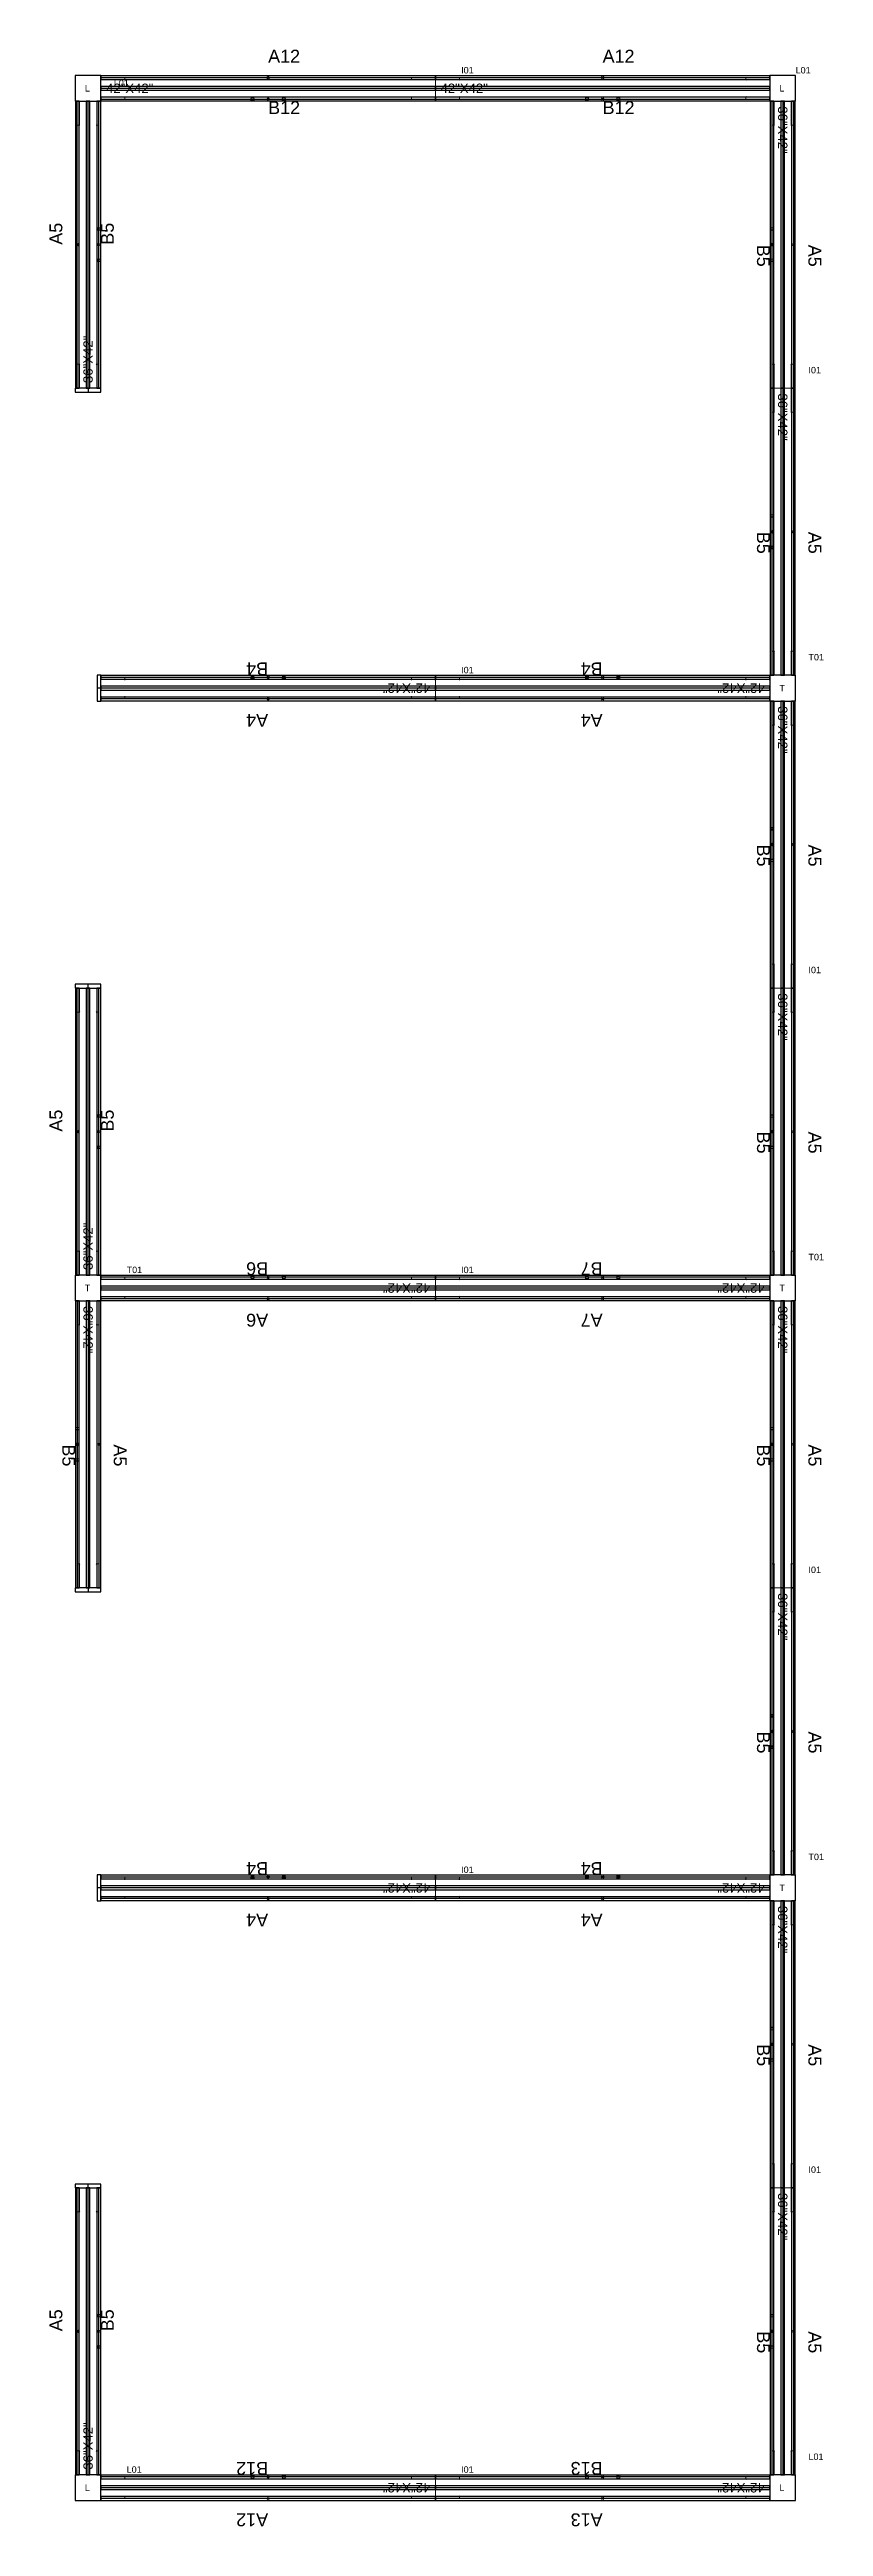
# Model space of a CAD drawing. Header units: millimetres. Extents: x 1390 to 1467.6, y 1790 to 1851.2.
# Drawn here: x 1390.22 to 1392.69, y 1827.08 to 1834.98 of the extents above; entities that cross this region are included whole.
import ezdxf

# ---------------------------------------------------------------- set-up
doc = ezdxf.new("R2010")
doc.units = ezdxf.units.MM
for name, color, linetype in [('DD2D', 7, 'Continuous'), ('DD2D_Geometry', 7, 'Continuous'), ('DDReportes', 7, 'Continuous'), ('Id Unión', 7, 'Continuous')]:
    doc.layers.add(name, color=color, linetype=linetype)
doc.styles.get("Standard").update_dxf_attribs({"font": 'arial.ttf'})

msp = doc.modelspace()

# ---------------------------------------------------------------- texts
at = {"layer": 'DD2D_Geometry'}
for s, p in [('L', (1390.3366, 1834.8446)), ('L', (1392.5526, 1834.8446)), ('T', (1392.5526, 1832.9326)), ('T', (1390.3366, 1831.0206)), ('T', (1392.5526, 1831.0206)), ('T', (1392.5526, 1829.1086)), ('L', (1390.3366, 1827.1966)), ('L', (1392.5526, 1827.1966))]:
    msp.add_text(s, height=0.0205, dxfattribs=at).set_placement(p)
at = {"layer": 'DDReportes'}
for s, p in [('A12', (1390.9214, 1834.9368)), ('A12', (1391.9884, 1834.9368)), ('B12', (1390.9214, 1834.7728)), ('B12', (1391.9884, 1834.7728))]:
    msp.add_text(s, height=0.041, dxfattribs=at).set_placement(p)
for s, rotation, p in [('A5', 90, (1390.2649, 1834.3563)), ('B5', 90, (1390.4289, 1834.3563)), ('B5', 270, (1392.4809, 1834.3563)), ('A5', 270, (1392.6449, 1834.3563)), ('B5', 270, (1392.4809, 1833.4413)), ('A5', 270, (1392.6449, 1833.4413)), ('B4', 180, (1390.9214, 1833.0248)), ('B4', 180, (1391.9884, 1833.0248)), ('A4', 180, (1390.9214, 1832.8608)), ('A4', 180, (1391.9884, 1832.8608)), ('B5', 270, (1392.4809, 1832.4443)), ('A5', 270, (1392.6449, 1832.4443)), ('A5', 90, (1390.2649, 1831.5293)), ('B5', 90, (1390.4289, 1831.5293)), ('B5', 270, (1392.4809, 1831.5293)), ('A5', 270, (1392.6449, 1831.5293)), ('B6', 180, (1390.9214, 1831.1128)), ('B7', 180, (1391.9884, 1831.1128)), ('A6', 180, (1390.9214, 1830.9488)), ('A7', 180, (1391.9884, 1830.9488)), ('B5', 270, (1390.2649, 1830.5323)), ('A5', 270, (1390.4289, 1830.5323)), ('B5', 270, (1392.4809, 1830.5323)), ('A5', 270, (1392.6449, 1830.5323)), ('B5', 270, (1392.4809, 1829.6173)), ('A5', 270, (1392.6449, 1829.6173)), ('B4', 180, (1390.9214, 1829.2008)), ('B4', 180, (1391.9884, 1829.2008)), ('A4', 180, (1390.9214, 1829.0368)), ('A4', 180, (1391.9884, 1829.0368)), ('B5', 270, (1392.4809, 1828.6203)), ('A5', 270, (1392.6449, 1828.6203)), ('A5', 90, (1390.2649, 1827.7053)), ('B5', 90, (1390.4289, 1827.7053)), ('B5', 270, (1392.4809, 1827.7053)), ('A5', 270, (1392.6449, 1827.7053)), ('B12', 180, (1390.9214, 1827.2888)), ('B13', 180, (1391.9884, 1827.2888)), ('A12', 180, (1390.9214, 1827.1248)), ('A13', 180, (1391.9884, 1827.1248))]:
    msp.add_text(s, height=0.041, rotation=rotation, dxfattribs=at).set_placement(p)
at = {"layer": 'Id Unión'}
for s, p in [('L01', (1390.4292, 1834.8614)), ('I01', (1391.5372, 1834.9023)), ('L01', (1392.6042, 1834.9023)), ('I01', (1392.6452, 1833.9463)), ('T01', (1392.6452, 1833.0313)), ('I01', (1391.5371, 1832.9903)), ('I01', (1392.6452, 1832.0343)), ('T01', (1392.6452, 1831.1193)), ('T01', (1390.4701, 1831.0783)), ('I01', (1391.5371, 1831.0783)), ('I01', (1392.6452, 1830.1223)), ('I01', (1391.5371, 1829.1663)), ('T01', (1392.6452, 1829.2073)), ('I01', (1392.6452, 1828.2103)), ('L01', (1390.4701, 1827.2543)), ('I01', (1391.5371, 1827.2543)), ('L01', (1392.6452, 1827.2953))]:
    msp.add_text(s, height=0.0205, dxfattribs=at).set_placement(p)

# ---------------------------------------------------------------- blocks, each defined once
blk = doc.blocks.new('DD101036422D')
at = {"color": 1, "linetype": 'Continuous', "lineweight": 0}
for p, q in [((0, -0.0255), (0, 0.0255)), ((0.0017, 0.0275), (0.0218, 0.0275)), ((0.002, 0.0275), (0.0215, 0.0275)), ((0.0747, 0.0275), (0.0215, 0.0275)), ((0.0747, 0.0275), (0.075, 0.0275)), ((0.0765, 0.026), (0.0765, 0.0343)), ((0.8385, 0.0343), (0.0765, 0.0343)), ((0.8385, 0.0343), (0.8385, 0.026)), ((0.8403, 0.0275), (0.84, 0.0275)), ((0.8403, 0.0275), (0.8935, 0.0275)), ((0.9133, 0.0275), (0.8932, 0.0275)), ((0.913, 0.0275), (0.8935, 0.0275)), ((0.915, -0.0255), (0.915, 0.0255)), ((0.025, -0.0275), (0.002, -0.0275)), ((0.025, -0.0275), (0.0747, -0.0275)), ((0.0747, -0.0275), (0.075, -0.0275)), ((0.0765, -0.0343), (0.0765, -0.026)), ((0.8385, -0.0343), (0.0765, -0.0343)), ((0.8385, -0.026), (0.8385, -0.0343)), ((0.8403, -0.0275), (0.84, -0.0275)), ((0.89, -0.0275), (0.8403, -0.0275)), ((0.89, -0.0275), (0.913, -0.0275))]:
    blk.add_line(p, q, dxfattribs=at)
at = {"color": 1}
for p, q in [((0.454, 0.0379), (0.461, 0.0308)), ((0.454, 0.0308), (0.461, 0.0379)), ((0.454, -0.0379), (0.461, -0.0308)), ((0.454, -0.0308), (0.461, -0.0379))]:
    blk.add_line(p, q, dxfattribs=at)
for centre in [(0.4075, -0.0343), (0.5075, -0.0343)]:
    blk.add_circle(centre, 0.005, dxfattribs=at)
at = {"color": 1, "linetype": 'Continuous', "lineweight": 0}
for centre, radius, start, end in [((0.002, 0.0255), 0.00203, 90, 180), ((0.075, 0.026), 0.00151, 10.02098, 90), ((0.075, 0.026), 0.00151, 0, 10.02098), ((0.84, 0.026), 0.00151, 90, 169.97902), ((0.84, 0.026), 0.00151, 169.97902, 180), ((0.84, 0.026), 0.00151, 169.97902, 180), ((0.913, 0.0255), 0.00203, 0, 90), ((0.002, -0.0255), 0.00203, 180, 270), ((0.075, -0.026), 0.00151, 270, 349.97902), ((0.075, -0.026), 0.00151, 349.97902, 0), ((0.84, -0.026), 0.00151, 180, 190.02098), ((0.84, -0.026), 0.00151, 180, 190.02098), ((0.84, -0.026), 0.00151, 190.02098, 270), ((0.913, -0.0255), 0.00203, 270, 0)]:
    blk.add_arc(centre, radius, start, end, dxfattribs=at)
at = {"color": 1}
for p in [(0.4575, 0.0343), (0.4575, -0.0343)]:
    blk.add_point(p, dxfattribs=at)
blk.add_text('36"X42"', height=0.03).set_placement((0.0165, -0.0149))
blk = doc.blocks.new('SPACE_DD10103642')
blk.add_blockref('DD101036422D', (0, 0))
blk = doc.blocks.new('DD101042422D')
at = {"color": 1, "linetype": 'Continuous', "lineweight": 0}
for p, q in [((0, -0.0255), (0, 0.0255)), ((0.0017, 0.0275), (0.0218, 0.0275)), ((0.002, 0.0275), (0.0215, 0.0275)), ((0.0747, 0.0275), (0.0215, 0.0275)), ((0.0747, 0.0275), (0.075, 0.0275)), ((0.0765, 0.026), (0.0765, 0.0343)), ((0.9905, 0.0343), (0.0765, 0.0343)), ((0.9905, 0.0343), (0.9905, 0.026)), ((0.9923, 0.0275), (0.992, 0.0275)), ((0.9923, 0.0275), (1.0455, 0.0275)), ((1.0653, 0.0275), (1.0452, 0.0275)), ((1.065, 0.0275), (1.0455, 0.0275)), ((1.067, -0.0255), (1.067, 0.0255)), ((0.025, -0.0275), (0.002, -0.0275)), ((0.025, -0.0275), (0.0747, -0.0275)), ((0.0747, -0.0275), (0.075, -0.0275)), ((0.0765, -0.0343), (0.0765, -0.026)), ((0.9905, -0.0343), (0.0765, -0.0343)), ((0.9905, -0.026), (0.9905, -0.0343)), ((0.9923, -0.0275), (0.992, -0.0275)), ((1.042, -0.0275), (0.9923, -0.0275)), ((1.042, -0.0275), (1.065, -0.0275))]:
    blk.add_line(p, q, dxfattribs=at)
at = {"color": 1}
for p, q in [((0.53, 0.0379), (0.537, 0.0308)), ((0.53, 0.0308), (0.537, 0.0379)), ((0.53, -0.0379), (0.537, -0.0308)), ((0.53, -0.0308), (0.537, -0.0379))]:
    blk.add_line(p, q, dxfattribs=at)
for centre in [(0.4835, -0.0343), (0.5835, -0.0343)]:
    blk.add_circle(centre, 0.005, dxfattribs=at)
at = {"color": 1, "linetype": 'Continuous', "lineweight": 0}
for centre, radius, start, end in [((0.002, 0.0255), 0.00203, 90, 180), ((0.075, 0.026), 0.00151, 10.02098, 90), ((0.075, 0.026), 0.00151, 0, 10.02098), ((0.992, 0.026), 0.00151, 90, 169.97902), ((0.992, 0.026), 0.00151, 169.97902, 180), ((0.992, 0.026), 0.00151, 169.97902, 180), ((1.065, 0.0255), 0.00203, 0, 90), ((0.002, -0.0255), 0.00203, 180, 270), ((0.075, -0.026), 0.00151, 270, 349.97902), ((0.075, -0.026), 0.00151, 349.97902, 0), ((0.992, -0.026), 0.00151, 180, 190.02098), ((0.992, -0.026), 0.00151, 180, 190.02098), ((0.992, -0.026), 0.00151, 190.02098, 270), ((1.065, -0.0255), 0.00203, 270, 0)]:
    blk.add_arc(centre, radius, start, end, dxfattribs=at)
at = {"color": 1}
for p in [(0.5335, 0.0343), (0.5335, -0.0343)]:
    blk.add_point(p, dxfattribs=at)
blk.add_text('42"X42"', height=0.03).set_placement((0.0165, -0.0149))
blk = doc.blocks.new('SPACE_DD10104242')
blk.add_blockref('DD101042422D', (0, 0))
blk = doc.blocks.new('DD3021422D')
for p, q in [((0, 0.041), (0, -0.041)), ((0.012, 0.041), (0, 0.041)), ((0.012, -0.041), (0.012, 0.041)), ((0, -0.041), (0.012, -0.041))]:
    blk.add_line(p, q)
blk = doc.blocks.new('SPACE_DD302142')
blk.add_blockref('DD3021422D', (0, 0))

# ---------------------------------------------------------------- linework, layer by layer
at = {"layer": 'DD2D'}
for p, q in [((1390.3879, 1834.8891), (1391.4549, 1834.8891)), ((1390.3879, 1834.8548), (1391.4549, 1834.8548)), ((1390.3879, 1834.8548), (1391.4549, 1834.8548)), ((1391.4549, 1834.8891), (1392.5219, 1834.8891)), ((1391.4549, 1834.8548), (1391.455, 1834.8548)), ((1391.4549, 1834.8548), (1392.5219, 1834.8548)), ((1391.4549, 1834.8548), (1392.5219, 1834.8548)), ((1392.5219, 1834.8548), (1392.522, 1834.8548)), ((1390.3126, 1833.8988), (1390.3126, 1834.8138)), ((1390.3469, 1834.8138), (1390.3469, 1834.8139)), ((1390.3469, 1833.8988), (1390.3469, 1834.8138)), ((1390.3469, 1833.8988), (1390.3469, 1834.8138)), ((1390.3812, 1833.8988), (1390.3812, 1834.8138)), ((1390.3879, 1834.8205), (1391.4549, 1834.8205)), ((1391.4549, 1834.8205), (1392.5219, 1834.8205)), ((1392.5286, 1834.8138), (1392.5286, 1833.8988)), ((1392.5629, 1834.8138), (1392.5629, 1833.8988)), ((1392.5629, 1834.8138), (1392.5629, 1833.8988)), ((1392.5972, 1834.8138), (1392.5972, 1833.8988)), ((1390.3469, 1833.8988), (1390.3469, 1833.8868)), ((1392.5286, 1833.8988), (1392.5286, 1832.9838)), ((1392.5629, 1833.8988), (1392.5629, 1833.8987)), ((1392.5629, 1833.8988), (1392.5629, 1832.9838)), ((1392.5629, 1833.8988), (1392.5629, 1832.9838)), ((1392.5972, 1833.8988), (1392.5972, 1832.9838)), ((1391.4549, 1832.9771), (1390.3879, 1832.9771)), ((1392.5219, 1832.9771), (1391.4549, 1832.9771)), ((1392.5629, 1832.9838), (1392.5629, 1832.9837)), ((1390.3879, 1832.9428), (1390.3759, 1832.9428)), ((1391.4549, 1832.9428), (1390.3879, 1832.9428)), ((1391.4549, 1832.9428), (1390.3879, 1832.9428)), ((1391.4549, 1832.9085), (1390.3879, 1832.9085)), ((1391.4549, 1832.9428), (1391.4548, 1832.9428)), ((1392.5219, 1832.9428), (1391.4549, 1832.9428)), ((1392.5219, 1832.9428), (1391.4549, 1832.9428)), ((1392.5219, 1832.9085), (1391.4549, 1832.9085)), ((1392.5286, 1832.9018), (1392.5286, 1831.9868)), ((1392.5629, 1832.9018), (1392.5629, 1831.9868)), ((1392.5629, 1832.9018), (1392.5629, 1831.9868)), ((1392.5972, 1832.9018), (1392.5972, 1831.9868)), ((1390.3126, 1831.0718), (1390.3126, 1831.9868)), ((1390.3469, 1831.9868), (1390.3469, 1831.9988)), ((1390.3469, 1831.0718), (1390.3469, 1831.9868)), ((1390.3469, 1831.0718), (1390.3469, 1831.9868)), ((1390.3812, 1831.0718), (1390.3812, 1831.9868)), ((1392.5286, 1831.9868), (1392.5286, 1831.0718)), ((1392.5629, 1831.9868), (1392.5629, 1831.9867)), ((1392.5629, 1831.9868), (1392.5629, 1831.0718)), ((1392.5629, 1831.9868), (1392.5629, 1831.0718)), ((1392.5972, 1831.9868), (1392.5972, 1831.0718)), ((1391.4549, 1831.0651), (1390.3879, 1831.0651)), ((1392.5219, 1831.0651), (1391.4549, 1831.0651)), ((1392.5629, 1831.0718), (1392.5629, 1831.0717)), ((1390.3126, 1830.9898), (1390.3126, 1830.0748)), ((1390.3469, 1830.9898), (1390.3469, 1830.0748)), ((1390.3469, 1830.9898), (1390.3469, 1830.0748)), ((1390.3812, 1830.9898), (1390.3812, 1830.0748)), ((1390.3879, 1831.0308), (1390.3878, 1831.0308)), ((1391.4549, 1831.0308), (1390.3879, 1831.0308)), ((1391.4549, 1831.0308), (1390.3879, 1831.0308)), ((1391.4549, 1830.9965), (1390.3879, 1830.9965)), ((1391.4549, 1831.0308), (1391.4548, 1831.0308)), ((1392.5219, 1831.0308), (1391.4549, 1831.0308)), ((1392.5219, 1831.0308), (1391.4549, 1831.0308)), ((1392.5219, 1830.9965), (1391.4549, 1830.9965)), ((1392.5286, 1830.9898), (1392.5286, 1830.0748)), ((1392.5629, 1830.9898), (1392.5629, 1830.0748)), ((1392.5629, 1830.9898), (1392.5629, 1830.0748)), ((1392.5972, 1830.9898), (1392.5972, 1830.0748)), ((1390.3469, 1830.0748), (1390.3469, 1830.0628)), ((1392.5286, 1830.0748), (1392.5286, 1829.1598)), ((1392.5629, 1830.0748), (1392.5629, 1830.0747)), ((1392.5629, 1830.0748), (1392.5629, 1829.1598)), ((1392.5629, 1830.0748), (1392.5629, 1829.1598)), ((1392.5972, 1830.0748), (1392.5972, 1829.1598)), ((1390.3879, 1829.1188), (1390.3759, 1829.1188)), ((1391.4549, 1829.1531), (1390.3879, 1829.1531)), ((1391.4549, 1829.1188), (1390.3879, 1829.1188)), ((1391.4549, 1829.1188), (1390.3879, 1829.1188)), ((1391.4549, 1829.1188), (1391.4548, 1829.1188)), ((1392.5219, 1829.1531), (1391.4549, 1829.1531)), ((1392.5219, 1829.1188), (1391.4549, 1829.1188)), ((1392.5219, 1829.1188), (1391.4549, 1829.1188)), ((1392.5629, 1829.1598), (1392.5629, 1829.1597)), ((1391.4549, 1829.0845), (1390.3879, 1829.0845)), ((1392.5219, 1829.0845), (1391.4549, 1829.0845)), ((1392.5286, 1829.0778), (1392.5286, 1828.1628)), ((1392.5629, 1829.0778), (1392.5629, 1828.1628)), ((1392.5629, 1829.0778), (1392.5629, 1828.1628)), ((1392.5972, 1829.0778), (1392.5972, 1828.1628)), ((1390.3126, 1827.2478), (1390.3126, 1828.1628)), ((1390.3469, 1828.1628), (1390.3469, 1828.1748)), ((1390.3469, 1827.2478), (1390.3469, 1828.1628)), ((1390.3469, 1827.2478), (1390.3469, 1828.1628)), ((1390.3812, 1827.2478), (1390.3812, 1828.1628)), ((1392.5286, 1828.1628), (1392.5286, 1827.2478)), ((1392.5629, 1828.1628), (1392.5629, 1828.1627)), ((1392.5629, 1828.1628), (1392.5629, 1827.2478)), ((1392.5629, 1828.1628), (1392.5629, 1827.2478)), ((1392.5972, 1828.1628), (1392.5972, 1827.2478)), ((1390.3879, 1827.2068), (1390.3878, 1827.2068)), ((1391.4549, 1827.2411), (1390.3879, 1827.2411)), ((1391.4549, 1827.2068), (1390.3879, 1827.2068)), ((1391.4549, 1827.2068), (1390.3879, 1827.2068)), ((1391.4549, 1827.2068), (1391.4548, 1827.2068)), ((1392.5219, 1827.2411), (1391.4549, 1827.2411)), ((1392.5219, 1827.2068), (1391.4549, 1827.2068)), ((1392.5219, 1827.2068), (1391.4549, 1827.2068)), ((1392.5629, 1827.2478), (1392.5629, 1827.2477)), ((1391.4549, 1827.1725), (1390.3879, 1827.1725)), ((1392.5219, 1827.1725), (1391.4549, 1827.1725))]:
    msp.add_line(p, q, dxfattribs=at)
at = {"layer": 'DD2D_Geometry'}
for points in [[(1390.3879, 1834.8138), (1390.3879, 1834.8959), (1390.3059, 1834.8959), (1390.3059, 1834.8138)], [(1390.3879, 1834.8831), (1391.4549, 1834.8831), (1391.4549, 1834.8951), (1390.3879, 1834.8951)], [(1390.3879, 1834.8488), (1391.4549, 1834.8488), (1391.4549, 1834.8608), (1390.3879, 1834.8608)], [(1391.4549, 1834.8831), (1392.5219, 1834.8831), (1392.5219, 1834.8951), (1391.4549, 1834.8951)], [(1391.4549, 1834.8488), (1392.5219, 1834.8488), (1392.5219, 1834.8608), (1391.4549, 1834.8608)], [(1391.4549, 1834.8548), (1391.455, 1834.8548), (1391.455, 1834.8548), (1391.4549, 1834.8548)], [(1392.5219, 1834.8138), (1392.604, 1834.8138), (1392.604, 1834.8958), (1392.5219, 1834.8958)], [(1390.3186, 1833.8988), (1390.3186, 1834.8138), (1390.3066, 1834.8138), (1390.3066, 1833.8988)], [(1390.3529, 1833.8988), (1390.3529, 1834.8138), (1390.3409, 1834.8138), (1390.3409, 1833.8988)], [(1390.3872, 1833.8988), (1390.3872, 1834.8138), (1390.3752, 1834.8138), (1390.3752, 1833.8988)], [(1390.3879, 1834.8145), (1391.4549, 1834.8145), (1391.4549, 1834.8265), (1390.3879, 1834.8265)], [(1391.4549, 1834.8145), (1392.5219, 1834.8145), (1392.5219, 1834.8265), (1391.4549, 1834.8265)], [(1392.5226, 1834.8138), (1392.5226, 1833.8988), (1392.5346, 1833.8988), (1392.5346, 1834.8138)], [(1392.5569, 1834.8138), (1392.5569, 1833.8988), (1392.5689, 1833.8988), (1392.5689, 1834.8138)], [(1392.5912, 1834.8138), (1392.5912, 1833.8988), (1392.6032, 1833.8988), (1392.6032, 1834.8138)], [(1392.5226, 1833.8988), (1392.5226, 1832.9838), (1392.5346, 1832.9838), (1392.5346, 1833.8988)], [(1392.5569, 1833.8988), (1392.5569, 1832.9838), (1392.5689, 1832.9838), (1392.5689, 1833.8988)], [(1392.5629, 1833.8987), (1392.5629, 1833.8987), (1392.5629, 1833.8988), (1392.5629, 1833.8988)], [(1392.5912, 1833.8988), (1392.5912, 1832.9838), (1392.6032, 1832.9838), (1392.6032, 1833.8988)], [(1391.4549, 1832.9831), (1390.3879, 1832.9831), (1390.3879, 1832.9711), (1391.4549, 1832.9711)], [(1392.5219, 1832.9831), (1391.4549, 1832.9831), (1391.4549, 1832.9711), (1392.5219, 1832.9711)], [(1392.5219, 1832.9838), (1392.5219, 1832.9017), (1392.6039, 1832.9017), (1392.6039, 1832.9838)], [(1391.4549, 1832.9488), (1390.3879, 1832.9488), (1390.3879, 1832.9368), (1391.4549, 1832.9368)], [(1391.4549, 1832.9145), (1390.3879, 1832.9145), (1390.3879, 1832.9025), (1391.4549, 1832.9025)], [(1391.4548, 1832.9428), (1391.4549, 1832.9428), (1391.4549, 1832.9428), (1391.4548, 1832.9428)], [(1392.5219, 1832.9488), (1391.4549, 1832.9488), (1391.4549, 1832.9368), (1392.5219, 1832.9368)], [(1392.5219, 1832.9145), (1391.4549, 1832.9145), (1391.4549, 1832.9025), (1392.5219, 1832.9025)], [(1392.5226, 1832.9018), (1392.5226, 1831.9868), (1392.5346, 1831.9868), (1392.5346, 1832.9018)], [(1392.5569, 1832.9018), (1392.5569, 1831.9868), (1392.5689, 1831.9868), (1392.5689, 1832.9018)], [(1392.5912, 1832.9018), (1392.5912, 1831.9868), (1392.6032, 1831.9868), (1392.6032, 1832.9018)], [(1390.3186, 1831.0718), (1390.3186, 1831.9868), (1390.3066, 1831.9868), (1390.3066, 1831.0718)], [(1390.3529, 1831.0718), (1390.3529, 1831.9868), (1390.3409, 1831.9868), (1390.3409, 1831.0718)], [(1390.3872, 1831.0718), (1390.3872, 1831.9868), (1390.3752, 1831.9868), (1390.3752, 1831.0718)], [(1392.5226, 1831.9868), (1392.5226, 1831.0718), (1392.5346, 1831.0718), (1392.5346, 1831.9868)], [(1392.5569, 1831.9868), (1392.5569, 1831.0718), (1392.5689, 1831.0718), (1392.5689, 1831.9868)], [(1392.5629, 1831.9867), (1392.5629, 1831.9867), (1392.5629, 1831.9868), (1392.5629, 1831.9868)], [(1392.5912, 1831.9868), (1392.5912, 1831.0718), (1392.6032, 1831.0718), (1392.6032, 1831.9868)], [(1390.3879, 1831.0718), (1390.3058, 1831.0718), (1390.3058, 1830.9898), (1390.3879, 1830.9898)], [(1391.4549, 1831.0711), (1390.3879, 1831.0711), (1390.3879, 1831.0591), (1391.4549, 1831.0591)], [(1392.5219, 1831.0711), (1391.4549, 1831.0711), (1391.4549, 1831.0591), (1392.5219, 1831.0591)], [(1392.5219, 1831.0718), (1392.5219, 1830.9897), (1392.6039, 1830.9897), (1392.6039, 1831.0718)], [(1390.3066, 1830.9898), (1390.3066, 1830.0748), (1390.3186, 1830.0748), (1390.3186, 1830.9898)], [(1390.3409, 1830.9898), (1390.3409, 1830.0748), (1390.3529, 1830.0748), (1390.3529, 1830.9898)], [(1390.3752, 1830.9898), (1390.3752, 1830.0748), (1390.3872, 1830.0748), (1390.3872, 1830.9898)], [(1391.4549, 1831.0368), (1390.3879, 1831.0368), (1390.3879, 1831.0248), (1391.4549, 1831.0248)], [(1391.4549, 1831.0025), (1390.3879, 1831.0025), (1390.3879, 1830.9905), (1391.4549, 1830.9905)], [(1391.4548, 1831.0308), (1391.4549, 1831.0308), (1391.4549, 1831.0308), (1391.4548, 1831.0308)], [(1392.5219, 1831.0368), (1391.4549, 1831.0368), (1391.4549, 1831.0248), (1392.5219, 1831.0248)], [(1392.5219, 1831.0025), (1391.4549, 1831.0025), (1391.4549, 1830.9905), (1392.5219, 1830.9905)], [(1392.5226, 1830.9898), (1392.5226, 1830.0748), (1392.5346, 1830.0748), (1392.5346, 1830.9898)], [(1392.5569, 1830.9898), (1392.5569, 1830.0748), (1392.5689, 1830.0748), (1392.5689, 1830.9898)], [(1392.5912, 1830.9898), (1392.5912, 1830.0748), (1392.6032, 1830.0748), (1392.6032, 1830.9898)], [(1392.5226, 1830.0748), (1392.5226, 1829.1598), (1392.5346, 1829.1598), (1392.5346, 1830.0748)], [(1392.5569, 1830.0748), (1392.5569, 1829.1598), (1392.5689, 1829.1598), (1392.5689, 1830.0748)], [(1392.5629, 1830.0747), (1392.5629, 1830.0747), (1392.5629, 1830.0748), (1392.5629, 1830.0748)], [(1392.5912, 1830.0748), (1392.5912, 1829.1598), (1392.6032, 1829.1598), (1392.6032, 1830.0748)], [(1391.4549, 1829.1591), (1390.3879, 1829.1591), (1390.3879, 1829.1471), (1391.4549, 1829.1471)], [(1391.4549, 1829.1248), (1390.3879, 1829.1248), (1390.3879, 1829.1128), (1391.4549, 1829.1128)], [(1391.4549, 1829.0905), (1390.3879, 1829.0905), (1390.3879, 1829.0785), (1391.4549, 1829.0785)], [(1391.4548, 1829.1188), (1391.4549, 1829.1188), (1391.4549, 1829.1188), (1391.4548, 1829.1188)], [(1392.5219, 1829.1591), (1391.4549, 1829.1591), (1391.4549, 1829.1471), (1392.5219, 1829.1471)], [(1392.5219, 1829.1248), (1391.4549, 1829.1248), (1391.4549, 1829.1128), (1392.5219, 1829.1128)], [(1392.5219, 1829.0905), (1391.4549, 1829.0905), (1391.4549, 1829.0785), (1392.5219, 1829.0785)], [(1392.5219, 1829.1598), (1392.5219, 1829.0777), (1392.6039, 1829.0777), (1392.6039, 1829.1598)], [(1392.5226, 1829.0778), (1392.5226, 1828.1628), (1392.5346, 1828.1628), (1392.5346, 1829.0778)], [(1392.5569, 1829.0778), (1392.5569, 1828.1628), (1392.5689, 1828.1628), (1392.5689, 1829.0778)], [(1392.5912, 1829.0778), (1392.5912, 1828.1628), (1392.6032, 1828.1628), (1392.6032, 1829.0778)], [(1390.3186, 1827.2478), (1390.3186, 1828.1628), (1390.3066, 1828.1628), (1390.3066, 1827.2478)], [(1390.3529, 1827.2478), (1390.3529, 1828.1628), (1390.3409, 1828.1628), (1390.3409, 1827.2478)], [(1390.3872, 1827.2478), (1390.3872, 1828.1628), (1390.3752, 1828.1628), (1390.3752, 1827.2478)], [(1392.5226, 1828.1628), (1392.5226, 1827.2478), (1392.5346, 1827.2478), (1392.5346, 1828.1628)], [(1392.5569, 1828.1628), (1392.5569, 1827.2478), (1392.5689, 1827.2478), (1392.5689, 1828.1628)], [(1392.5629, 1828.1627), (1392.5629, 1828.1627), (1392.5629, 1828.1628), (1392.5629, 1828.1628)], [(1392.5912, 1828.1628), (1392.5912, 1827.2478), (1392.6032, 1827.2478), (1392.6032, 1828.1628)], [(1390.3879, 1827.2478), (1390.3058, 1827.2478), (1390.3058, 1827.1658), (1390.3879, 1827.1658)], [(1391.4549, 1827.2471), (1390.3879, 1827.2471), (1390.3879, 1827.2351), (1391.4549, 1827.2351)], [(1391.4549, 1827.2128), (1390.3879, 1827.2128), (1390.3879, 1827.2008), (1391.4549, 1827.2008)], [(1391.4548, 1827.2068), (1391.4549, 1827.2068), (1391.4549, 1827.2068), (1391.4548, 1827.2068)], [(1392.5219, 1827.2471), (1391.4549, 1827.2471), (1391.4549, 1827.2351), (1392.5219, 1827.2351)], [(1392.5219, 1827.2128), (1391.4549, 1827.2128), (1391.4549, 1827.2008), (1392.5219, 1827.2008)], [(1392.5219, 1827.2478), (1392.5219, 1827.1657), (1392.6039, 1827.1657), (1392.6039, 1827.2478)], [(1391.4549, 1827.1785), (1390.3879, 1827.1785), (1390.3879, 1827.1665), (1391.4549, 1827.1665)], [(1392.5219, 1827.1785), (1391.4549, 1827.1785), (1391.4549, 1827.1665), (1392.5219, 1827.1665)]]:
    msp.add_lwpolyline(points, close=True, dxfattribs=at)

# ---------------------------------------------------------------- block references
for p in [(1390.3879, 1834.8548), (1391.4549, 1834.8548)]:
    msp.add_blockref('SPACE_DD10104242', p, dxfattribs=at)
for name, p, rotation in [('SPACE_DD10103642', (1390.3469, 1833.8988), 90), ('SPACE_DD10103642', (1392.5629, 1834.8138), 270), ('SPACE_DD302142', (1390.3469, 1833.8988), 270), ('SPACE_DD10103642', (1392.5629, 1833.8988), 270), ('SPACE_DD302142', (1390.3879, 1832.9428), 180), ('SPACE_DD10104242', (1391.4549, 1832.9428), 180), ('SPACE_DD10104242', (1392.5219, 1832.9428), 180), ('SPACE_DD10103642', (1392.5629, 1832.9018), 270), ('SPACE_DD302142', (1390.3469, 1831.9868), 90), ('SPACE_DD10103642', (1390.3469, 1831.0718), 90), ('SPACE_DD10103642', (1392.5629, 1831.9868), 270), ('SPACE_DD10104242', (1391.4549, 1831.0308), 180), ('SPACE_DD10104242', (1392.5219, 1831.0308), 180), ('SPACE_DD10103642', (1390.3469, 1830.9898), 270), ('SPACE_DD10103642', (1392.5629, 1830.9898), 270), ('SPACE_DD302142', (1390.3469, 1830.0748), 270), ('SPACE_DD10103642', (1392.5629, 1830.0748), 270), ('SPACE_DD302142', (1390.3879, 1829.1188), 180), ('SPACE_DD10104242', (1391.4549, 1829.1188), 180), ('SPACE_DD10104242', (1392.5219, 1829.1188), 180), ('SPACE_DD10103642', (1392.5629, 1829.0778), 270), ('SPACE_DD302142', (1390.3469, 1828.1628), 90), ('SPACE_DD10103642', (1390.3469, 1827.2478), 90), ('SPACE_DD10103642', (1392.5629, 1828.1628), 270), ('SPACE_DD10104242', (1391.4549, 1827.2068), 180), ('SPACE_DD10104242', (1392.5219, 1827.2068), 180)]:
    msp.add_blockref(name, p, dxfattribs=dict(at, rotation=rotation))

msp.set_redraw_order([(e.dxf.handle, doc.entitydb.next_handle()) for e in msp.query("TEXT MTEXT ATTDEF DIMENSION ARC_DIMENSION")])  # texts and dimensions are drawn at this point

doc.saveas('drawing.dxf')
